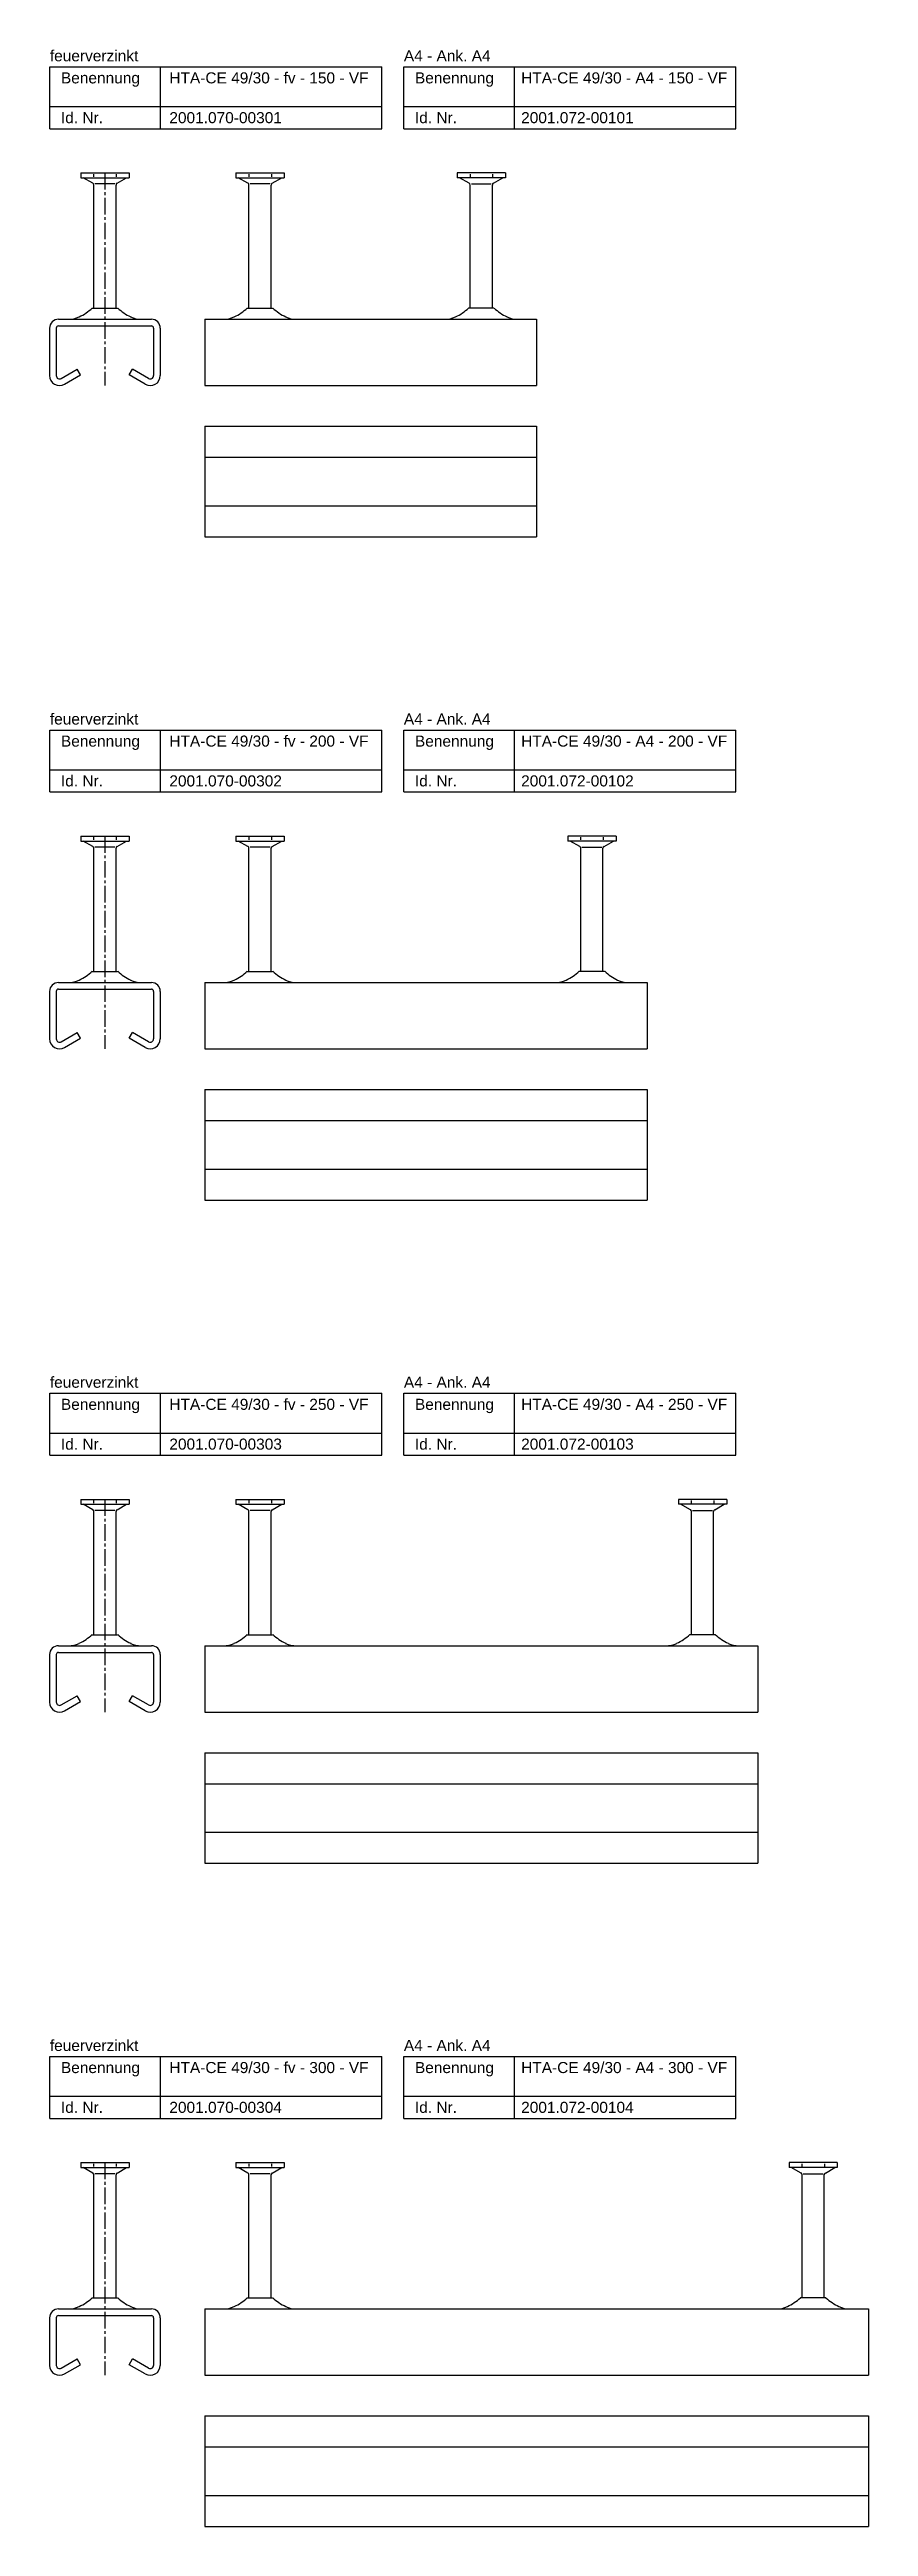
# Model space of a CAD drawing. Header units: millimetres. Extents: x 7963 to 14103, y -477 to 2743.
# Drawn here: x 7963 to 8333, y 1623 to 2743 of the extents above; entities that cross this region are included whole.
import ezdxf

# ---------------------------------------------------------------- set-up
doc = ezdxf.new("R2010")
doc.units = ezdxf.units.MM
doc.header["$LTSCALE"] = 10
doc.linetypes.add('MITTE2', pattern=[1.125, 0.75, -0.125, 0.125, -0.125])
doc.layers.add('HALFEN', color=2, linetype='CONTINUOUS')
doc.styles.add('ARIAL50', font='arial.ttf', dxfattribs={"height": 5})

msp = doc.modelspace()

# ---------------------------------------------------------------- texts
at = {"layer": 'HALFEN', "style": 'ARIAL50'}
for s, p in [('feuerverzinkt', (7963.2, 2737.7)), ('A4 - Ank. A4', (8123.2, 2737.7)), ('Benennung', (7968.2, 2727.7)), ('HTA-CE 49/30 - fv - 150 - VF', (8017.2, 2727.7)), ('Benennung', (8128.2, 2727.7)), ('HTA-CE 49/30 - A4 - 150 - VF', (8176.2, 2727.7)), ('Id. Nr.', (7968.2, 2709.7)), ('2001.070-00301', (8017.2, 2709.7)), ('Id. Nr.', (8128.2, 2709.7)), ('2001.072-00101', (8176.2, 2709.7)), ('feuerverzinkt', (7963.2, 2437.7)), ('A4 - Ank. A4', (8123.2, 2437.7)), ('Benennung', (7968.2, 2427.7)), ('HTA-CE 49/30 - fv - 200 - VF', (8017.2, 2427.7)), ('Benennung', (8128.2, 2427.7)), ('HTA-CE 49/30 - A4 - 200 - VF', (8176.2, 2427.7)), ('Id. Nr.', (7968.2, 2409.7)), ('2001.070-00302', (8017.2, 2409.7)), ('Id. Nr.', (8128.2, 2409.7)), ('2001.072-00102', (8176.2, 2409.7)), ('feuerverzinkt', (7963.2, 2137.7)), ('A4 - Ank. A4', (8123.2, 2137.7)), ('Benennung', (7968.2, 2127.7)), ('HTA-CE 49/30 - fv - 250 - VF', (8017.2, 2127.7)), ('Benennung', (8128.2, 2127.7)), ('HTA-CE 49/30 - A4 - 250 - VF', (8176.2, 2127.7)), ('Id. Nr.', (7968.2, 2109.7)), ('2001.070-00303', (8017.2, 2109.7)), ('Id. Nr.', (8128.2, 2109.7)), ('2001.072-00103', (8176.2, 2109.7)), ('feuerverzinkt', (7963.2, 1837.7)), ('A4 - Ank. A4', (8123.2, 1837.7)), ('Benennung', (7968.2, 1827.7)), ('HTA-CE 49/30 - fv - 300 - VF', (8017.2, 1827.7)), ('Benennung', (8128.2, 1827.7)), ('HTA-CE 49/30 - A4 - 300 - VF', (8176.2, 1827.7)), ('Id. Nr.', (7968.2, 1809.7)), ('2001.070-00304', (8017.2, 1809.7)), ('Id. Nr.', (8128.2, 1809.7)), ('2001.072-00104', (8176.2, 1809.7))]:
    msp.add_text(s, height=5, dxfattribs=at).set_placement(p)

# ---------------------------------------------------------------- linework, layer by layer
at = {"layer": 'HALFEN'}
for p, q in [((7963.2, 2735.2), (8113.2, 2735.2)), ((7963.2, 2707.2), (7963.2, 2735.2)), ((8013.2, 2707.2), (8013.2, 2735.2)), ((8113.2, 2707.2), (8113.2, 2735.2)), ((8123.2, 2735.2), (8273.2, 2735.2)), ((8123.2, 2707.2), (8123.2, 2735.2)), ((8173.2, 2707.2), (8173.2, 2735.2)), ((8273.2, 2707.2), (8273.2, 2735.2)), ((7963.2, 2717.2), (8113.2, 2717.2)), ((8123.2, 2717.2), (8273.2, 2717.2)), ((7963.2, 2707.2), (8113.2, 2707.2)), ((8123.2, 2707.2), (8273.2, 2707.2)), ((7977.2, 2687.2), (7999, 2687.2)), ((7977.2, 2687.2), (7977.2, 2685)), ((7977.2, 2685), (7999, 2685)), ((7982.6, 2682.5), (7978.2, 2685)), ((7983, 2686.7), (7983, 2685.5)), ((7983.1, 2626), (7983.1, 2681.7)), ((7992.6, 2682.2), (7983.6, 2682.2)), ((7993.1, 2626), (7993.1, 2681.7)), ((7993.2, 2686.7), (7993.2, 2685.5)), ((7993.6, 2682.5), (7997.9, 2685)), ((7999, 2687.2), (7999, 2685)), ((8047.3, 2687.2), (8069.1, 2687.2)), ((8047.3, 2687.2), (8047.3, 2685)), ((8047.3, 2685), (8069.1, 2685)), ((8052.7, 2682.5), (8048.3, 2685)), ((8053.1, 2686.7), (8053.1, 2685.5)), ((8053.2, 2626), (8053.2, 2681.7)), ((8062.7, 2682.2), (8053.7, 2682.2)), ((8063.2, 2626), (8063.2, 2681.7)), ((8063.3, 2686.7), (8063.3, 2685.5)), ((8063.7, 2682.5), (8068, 2685)), ((8069.1, 2687.2), (8069.1, 2685)), ((8169.1, 2687.2), (8147.3, 2687.2)), ((8147.3, 2687.2), (8147.3, 2685)), ((8169.1, 2685), (8147.3, 2685)), ((8152.7, 2682.5), (8148.3, 2685)), ((8153.1, 2686.7), (8153.1, 2685.5)), ((8153.2, 2626), (8153.2, 2681.7)), ((8153.7, 2682.2), (8162.7, 2682.2)), ((8163.2, 2626), (8163.2, 2681.7)), ((8163.3, 2686.7), (8163.3, 2685.5)), ((8163.7, 2682.5), (8168, 2685)), ((8169.1, 2687.2), (8169.1, 2685)), ((7982.3, 2626), (7993.8, 2626)), ((8052.4, 2626), (8063.9, 2626)), ((8163.9, 2626), (8152.4, 2626)), ((7963.1, 2617), (7963.1, 2595.5)), ((7966.1, 2617), (7966.1, 2595.5)), ((7967.1, 2621), (8009.1, 2621)), ((7967.1, 2618), (8009.1, 2618)), ((8010.1, 2617), (8010.1, 2595.5)), ((8013.1, 2617), (8013.1, 2595.5)), ((8033.2, 2621), (8183.2, 2621)), ((8033.2, 2621), (8033.2, 2591)), ((8183.2, 2621), (8183.2, 2595.8)), ((7968.3, 2594.2), (7975.6, 2598.4)), ((7969.8, 2591.6), (7977.1, 2595.8)), ((7977.1, 2595.8), (7975.6, 2598.4)), ((7999.1, 2595.8), (8000.6, 2598.4)), ((8006.3, 2591.6), (7999.1, 2595.8)), ((8007.8, 2594.2), (8000.6, 2598.4)), ((8033.2, 2591), (8183.2, 2591)), ((8183.2, 2595.8), (8183.2, 2591)), ((8033.2, 2572.6), (8183.2, 2572.6)), ((8033.2, 2572.6), (8033.2, 2522.6)), ((8183.2, 2572.6), (8183.2, 2522.6)), ((8033.2, 2558.6), (8183.2, 2558.6)), ((8033.2, 2536.6), (8183.2, 2536.6)), ((8033.2, 2522.6), (8183.2, 2522.6)), ((7963.2, 2435.2), (8113.2, 2435.2)), ((7963.2, 2407.2), (7963.2, 2435.2)), ((8013.2, 2407.2), (8013.2, 2435.2)), ((8113.2, 2407.2), (8113.2, 2435.2)), ((8123.2, 2435.2), (8273.2, 2435.2)), ((8123.2, 2407.2), (8123.2, 2435.2)), ((8173.2, 2407.2), (8173.2, 2435.2)), ((8273.2, 2407.2), (8273.2, 2435.2)), ((7963.2, 2417.2), (8113.2, 2417.2)), ((8123.2, 2417.2), (8273.2, 2417.2)), ((7963.2, 2407.2), (8113.2, 2407.2)), ((8123.2, 2407.2), (8273.2, 2407.2)), ((7977.2, 2387.2), (7999, 2387.2)), ((7977.2, 2387.2), (7977.2, 2385)), ((7983, 2386.7), (7983, 2385.5)), ((7993.2, 2386.7), (7993.2, 2385.5)), ((7999, 2387.2), (7999, 2385)), ((8047.3, 2387.2), (8069.1, 2387.2)), ((8047.3, 2387.2), (8047.3, 2385)), ((8053.1, 2386.7), (8053.1, 2385.5)), ((8063.3, 2386.7), (8063.3, 2385.5)), ((8069.1, 2387.2), (8069.1, 2385)), ((8219.1, 2387.2), (8197.3, 2387.2)), ((8197.3, 2387.2), (8197.3, 2385)), ((8203.1, 2386.7), (8203.1, 2385.5)), ((8213.3, 2386.7), (8213.3, 2385.5)), ((8219.1, 2387.2), (8219.1, 2385)), ((7977.2, 2385), (7999, 2385)), ((7982.6, 2382.5), (7978.2, 2385)), ((7983.1, 2326), (7983.1, 2381.7)), ((7992.6, 2382.2), (7983.6, 2382.2)), ((7993.1, 2326), (7993.1, 2381.7)), ((7993.6, 2382.5), (7997.9, 2385)), ((8047.3, 2385), (8069.1, 2385)), ((8052.7, 2382.5), (8048.3, 2385)), ((8053.2, 2326), (8053.2, 2381.7)), ((8062.7, 2382.2), (8053.7, 2382.2)), ((8063.2, 2326), (8063.2, 2381.7)), ((8063.7, 2382.5), (8068, 2385)), ((8219.1, 2385), (8197.3, 2385)), ((8202.7, 2382.5), (8198.3, 2385)), ((8203.2, 2326), (8203.2, 2381.7)), ((8203.7, 2382.2), (8212.7, 2382.2)), ((8213.2, 2326), (8213.2, 2381.7)), ((8213.7, 2382.5), (8218, 2385)), ((7967.1, 2321), (8009.1, 2321)), ((7982.3, 2326), (7993.8, 2326)), ((8033.2, 2321), (8233.2, 2321)), ((8033.2, 2321), (8033.2, 2291)), ((8052.4, 2326), (8063.9, 2326)), ((8213.9, 2326), (8202.4, 2326)), ((8233.2, 2321), (8233.2, 2295.8)), ((7963.1, 2317), (7963.1, 2295.5)), ((7966.1, 2317), (7966.1, 2295.5)), ((7967.1, 2318), (8009.1, 2318)), ((8010.1, 2317), (8010.1, 2295.5)), ((8013.1, 2317), (8013.1, 2295.5)), ((7968.3, 2294.2), (7975.6, 2298.4)), ((7977.1, 2295.8), (7975.6, 2298.4)), ((7999.1, 2295.8), (8000.6, 2298.4)), ((8007.8, 2294.2), (8000.6, 2298.4)), ((7969.8, 2291.6), (7977.1, 2295.8)), ((8006.3, 2291.6), (7999.1, 2295.8)), ((8033.2, 2291), (8233.2, 2291)), ((8233.2, 2295.8), (8233.2, 2291)), ((8033.2, 2272.6), (8233.2, 2272.6)), ((8033.2, 2272.6), (8033.2, 2222.6)), ((8233.2, 2272.6), (8233.2, 2222.6)), ((8033.2, 2258.6), (8233.2, 2258.6)), ((8033.2, 2236.6), (8233.2, 2236.6)), ((8033.2, 2222.6), (8233.2, 2222.6)), ((7963.2, 2135.2), (8113.2, 2135.2)), ((7963.2, 2107.2), (7963.2, 2135.2)), ((8013.2, 2107.2), (8013.2, 2135.2)), ((8113.2, 2107.2), (8113.2, 2135.2)), ((8123.2, 2135.2), (8273.2, 2135.2)), ((8123.2, 2107.2), (8123.2, 2135.2)), ((8173.2, 2107.2), (8173.2, 2135.2)), ((8273.2, 2107.2), (8273.2, 2135.2)), ((7963.2, 2117.2), (8113.2, 2117.2)), ((7963.2, 2107.2), (8113.2, 2107.2)), ((8123.2, 2117.2), (8273.2, 2117.2)), ((8123.2, 2107.2), (8273.2, 2107.2)), ((7977.2, 2087.2), (7999, 2087.2)), ((7977.2, 2087.2), (7977.2, 2085)), ((7977.2, 2085), (7999, 2085)), ((7982.6, 2082.5), (7978.2, 2085)), ((7983, 2086.7), (7983, 2085.5)), ((7993.2, 2086.7), (7993.2, 2085.5)), ((7993.6, 2082.5), (7997.9, 2085)), ((7999, 2087.2), (7999, 2085)), ((8047.3, 2087.2), (8069.1, 2087.2)), ((8047.3, 2087.2), (8047.3, 2085)), ((8047.3, 2085), (8069.1, 2085)), ((8052.7, 2082.5), (8048.3, 2085)), ((8053.1, 2086.7), (8053.1, 2085.5)), ((8063.3, 2086.7), (8063.3, 2085.5)), ((8063.7, 2082.5), (8068, 2085)), ((8069.1, 2087.2), (8069.1, 2085)), ((8269.1, 2087.2), (8247.3, 2087.2)), ((8247.3, 2087.2), (8247.3, 2085)), ((8269.1, 2085), (8247.3, 2085)), ((8252.7, 2082.5), (8248.3, 2085)), ((8253.1, 2086.7), (8253.1, 2085.5)), ((8263.3, 2086.7), (8263.3, 2085.5)), ((8263.7, 2082.5), (8268, 2085)), ((8269.1, 2087.2), (8269.1, 2085)), ((7983.1, 2026), (7983.1, 2081.7)), ((7992.6, 2082.2), (7983.6, 2082.2)), ((7993.1, 2026), (7993.1, 2081.7)), ((8053.2, 2026), (8053.2, 2081.7)), ((8062.7, 2082.2), (8053.7, 2082.2)), ((8063.2, 2026), (8063.2, 2081.7)), ((8253.2, 2026), (8253.2, 2081.7)), ((8253.7, 2082.2), (8262.7, 2082.2)), ((8263.2, 2026), (8263.2, 2081.7)), ((7963.1, 2017), (7963.1, 1995.5)), ((7966.1, 2017), (7966.1, 1995.5)), ((7967.1, 2021), (8009.1, 2021)), ((7967.1, 2018), (8009.1, 2018)), ((7982.3, 2026), (7993.8, 2026)), ((8010.1, 2017), (8010.1, 1995.5)), ((8013.1, 2017), (8013.1, 1995.5)), ((8033.2, 2021), (8283.2, 2021)), ((8033.2, 2021), (8033.2, 1991)), ((8052.4, 2026), (8063.9, 2026)), ((8263.9, 2026), (8252.4, 2026)), ((8283.2, 2021), (8283.2, 1995.8)), ((7968.3, 1994.2), (7975.6, 1998.4)), ((7969.8, 1991.6), (7977.1, 1995.8)), ((7977.1, 1995.8), (7975.6, 1998.4)), ((7999.1, 1995.8), (8000.6, 1998.4)), ((8006.3, 1991.6), (7999.1, 1995.8)), ((8007.8, 1994.2), (8000.6, 1998.4)), ((8283.2, 1995.8), (8283.2, 1991)), ((8033.2, 1991), (8283.2, 1991)), ((8033.2, 1972.6), (8283.2, 1972.6)), ((8033.2, 1972.6), (8033.2, 1922.6)), ((8283.2, 1972.6), (8283.2, 1922.6)), ((8033.2, 1958.6), (8283.2, 1958.6)), ((8033.2, 1936.6), (8283.2, 1936.6)), ((8033.2, 1922.6), (8283.2, 1922.6)), ((7963.2, 1835.2), (8113.2, 1835.2)), ((7963.2, 1807.2), (7963.2, 1835.2)), ((8013.2, 1807.2), (8013.2, 1835.2)), ((8113.2, 1807.2), (8113.2, 1835.2)), ((8123.2, 1835.2), (8273.2, 1835.2)), ((8123.2, 1807.2), (8123.2, 1835.2)), ((8173.2, 1807.2), (8173.2, 1835.2)), ((8273.2, 1807.2), (8273.2, 1835.2)), ((7963.2, 1817.2), (8113.2, 1817.2)), ((8123.2, 1817.2), (8273.2, 1817.2)), ((7963.2, 1807.2), (8113.2, 1807.2)), ((8123.2, 1807.2), (8273.2, 1807.2)), ((7977.2, 1787.2), (7999, 1787.2)), ((7977.2, 1787.2), (7977.2, 1785)), ((7977.2, 1785), (7999, 1785)), ((7982.6, 1782.5), (7978.2, 1785)), ((7983, 1786.7), (7983, 1785.5)), ((7983.1, 1726), (7983.1, 1781.7)), ((7992.6, 1782.2), (7983.6, 1782.2)), ((7993.1, 1726), (7993.1, 1781.7)), ((7993.2, 1786.7), (7993.2, 1785.5)), ((7993.6, 1782.5), (7997.9, 1785)), ((7999, 1787.2), (7999, 1785)), ((8047.3, 1787.2), (8069.1, 1787.2)), ((8047.3, 1787.2), (8047.3, 1785)), ((8047.3, 1785), (8069.1, 1785)), ((8052.7, 1782.5), (8048.3, 1785)), ((8053.1, 1786.7), (8053.1, 1785.5)), ((8053.2, 1726), (8053.2, 1781.7)), ((8062.7, 1782.2), (8053.7, 1782.2)), ((8063.2, 1726), (8063.2, 1781.7)), ((8063.3, 1786.7), (8063.3, 1785.5)), ((8063.7, 1782.5), (8068, 1785)), ((8069.1, 1787.2), (8069.1, 1785)), ((8319.1, 1787.2), (8297.3, 1787.2)), ((8297.3, 1787.2), (8297.3, 1785)), ((8319.1, 1785), (8297.3, 1785)), ((8302.7, 1782.5), (8298.3, 1785)), ((8303.1, 1786.7), (8303.1, 1785.5)), ((8303.2, 1726), (8303.2, 1781.7)), ((8303.7, 1782.2), (8312.7, 1782.2)), ((8313.2, 1726), (8313.2, 1781.7)), ((8313.3, 1786.7), (8313.3, 1785.5)), ((8313.7, 1782.5), (8318, 1785)), ((8319.1, 1787.2), (8319.1, 1785)), ((7982.3, 1726), (7993.8, 1726)), ((8052.4, 1726), (8063.9, 1726)), ((8313.9, 1726), (8302.4, 1726)), ((7963.1, 1717), (7963.1, 1695.5)), ((7966.1, 1717), (7966.1, 1695.5)), ((7967.1, 1721), (8009.1, 1721)), ((7967.1, 1718), (8009.1, 1718)), ((8010.1, 1717), (8010.1, 1695.5)), ((8013.1, 1717), (8013.1, 1695.5)), ((8033.2, 1721), (8333.2, 1721)), ((8033.2, 1721), (8033.2, 1691)), ((8333.2, 1721), (8333.2, 1695.8)), ((7968.3, 1694.2), (7975.6, 1698.4)), ((7969.8, 1691.6), (7977.1, 1695.8)), ((7977.1, 1695.8), (7975.6, 1698.4)), ((7999.1, 1695.8), (8000.6, 1698.4)), ((8006.3, 1691.6), (7999.1, 1695.8)), ((8007.8, 1694.2), (8000.6, 1698.4)), ((8333.2, 1695.8), (8333.2, 1691)), ((8033.2, 1691), (8333.2, 1691)), ((8033.2, 1672.6), (8333.2, 1672.6)), ((8033.2, 1672.6), (8033.2, 1622.6)), ((8333.2, 1672.6), (8333.2, 1622.6)), ((8033.2, 1658.6), (8333.2, 1658.6)), ((8033.2, 1636.6), (8333.2, 1636.6)), ((8033.2, 1622.6), (8333.2, 1622.6))]:
    msp.add_line(p, q, dxfattribs=at)
at = {"layer": 'HALFEN', "color": 1, "linetype": 'MITTE2'}
for p, q in [((7988.1, 2687.2), (7988.1, 2591)), ((7988.1, 2387.2), (7988.1, 2291)), ((7988.1, 2087.2), (7988.1, 1991)), ((7988.1, 1787.2), (7988.1, 1691))]:
    msp.add_line(p, q, dxfattribs=at)
at = {"layer": 'HALFEN'}
for centre, radius, start, end in [((7982.1, 2681.7), 1, 0, 60), ((7994.1, 2681.7), 1, 120, 180), ((8052.2, 2681.7), 1, 0, 60), ((8064.2, 2681.7), 1, 120, 180), ((8152.2, 2681.7), 1, 0, 60), ((8164.2, 2681.7), 1, 120, 180), ((7971.5, 2632.8), 11.8, 270, 294.6836), ((7967.2, 2642.3), 22.2, 294.6836, 312.9728), ((8009, 2642.3), 22.2, 227.0272, 245.3164), ((8004.6, 2632.8), 11.8, 245.3164, 270), ((8041.6, 2632.8), 11.8, 270, 294.6836), ((8037.3, 2642.3), 22.2, 294.6836, 312.9728), ((8079.1, 2642.3), 22.2, 227.0272, 245.3164), ((8074.7, 2632.8), 11.8, 245.3164, 270), ((8141.6, 2632.8), 11.8, 270, 294.6836), ((8137.3, 2642.3), 22.2, 294.6836, 312.9728), ((8179.1, 2642.3), 22.2, 227.0272, 245.3164), ((8174.7, 2632.8), 11.8, 245.3164, 270), ((7967.1, 2617), 4, 90, 180), ((7967.1, 2617), 1, 90, 180), ((8009.1, 2617), 4, 0, 90), ((8009.1, 2617), 1, 0, 90), ((7967.6, 2595.5), 4.5, 180, 300), ((7967.6, 2595.5), 1.5, 180, 300), ((8008.6, 2595.5), 4.5, 240, 0), ((8008.6, 2595.5), 1.5, 240, 0), ((7982.1, 2381.7), 1, 0, 60), ((7994.1, 2381.7), 1, 120, 180), ((8052.2, 2381.7), 1, 0, 60), ((8064.2, 2381.7), 1, 120, 180), ((8202.2, 2381.7), 1, 0, 60), ((8214.2, 2381.7), 1, 120, 180), ((7967.1, 2317), 4, 90, 180), ((7971.5, 2332.8), 11.8, 270, 294.6836), ((7967.2, 2342.3), 22.2, 294.6836, 312.9728), ((8009, 2342.3), 22.2, 227.0272, 245.3164), ((8004.6, 2332.8), 11.8, 245.3164, 270), ((8009.1, 2317), 4, 0, 90), ((8041.6, 2332.8), 11.8, 270, 294.6836), ((8037.3, 2342.3), 22.2, 294.6836, 312.9728), ((8079.1, 2342.3), 22.2, 227.0272, 245.3164), ((8074.7, 2332.8), 11.8, 245.3164, 270), ((8191.6, 2332.8), 11.8, 270, 294.6836), ((8187.3, 2342.3), 22.2, 294.6836, 312.9728), ((8229.1, 2342.3), 22.2, 227.0272, 245.3164), ((8224.7, 2332.8), 11.8, 245.3164, 270), ((7967.1, 2317), 1, 90, 180), ((8009.1, 2317), 1, 0, 90), ((7967.6, 2295.5), 4.5, 180, 300), ((7967.6, 2295.5), 1.5, 180, 300), ((8008.6, 2295.5), 4.5, 240, 0), ((8008.6, 2295.5), 1.5, 240, 0), ((7982.1, 2081.7), 1, 0, 60), ((7994.1, 2081.7), 1, 120, 180), ((8052.2, 2081.7), 1, 0, 60), ((8064.2, 2081.7), 1, 120, 180), ((8252.2, 2081.7), 1, 0, 60), ((8264.2, 2081.7), 1, 120, 180), ((7967.1, 2017), 4, 90, 180), ((7967.1, 2017), 1, 90, 180), ((7971.5, 2032.8), 11.8, 270, 294.6836), ((7967.2, 2042.3), 22.2, 294.6836, 312.9728), ((8009, 2042.3), 22.2, 227.0272, 245.3164), ((8004.6, 2032.8), 11.8, 245.3164, 270), ((8009.1, 2017), 4, 0, 90), ((8009.1, 2017), 1, 0, 90), ((8041.6, 2032.8), 11.8, 270, 294.6836), ((8037.3, 2042.3), 22.2, 294.6836, 312.9728), ((8079.1, 2042.3), 22.2, 227.0272, 245.3164), ((8074.7, 2032.8), 11.8, 245.3164, 270), ((8241.6, 2032.8), 11.8, 270, 294.6836), ((8237.3, 2042.3), 22.2, 294.6836, 312.9728), ((8279.1, 2042.3), 22.2, 227.0272, 245.3164), ((8274.7, 2032.8), 11.8, 245.3164, 270), ((7967.6, 1995.5), 4.5, 180, 300), ((7967.6, 1995.5), 1.5, 180, 300), ((8008.6, 1995.5), 4.5, 240, 0), ((8008.6, 1995.5), 1.5, 240, 0), ((7982.1, 1781.7), 1, 0, 60), ((7994.1, 1781.7), 1, 120, 180), ((8052.2, 1781.7), 1, 0, 60), ((8064.2, 1781.7), 1, 120, 180), ((8302.2, 1781.7), 1, 0, 60), ((8314.2, 1781.7), 1, 120, 180), ((7967.2, 1742.3), 22.2, 294.6836, 312.9728), ((8009, 1742.3), 22.2, 227.0272, 245.3164), ((8037.3, 1742.3), 22.2, 294.6836, 312.9728), ((8079.1, 1742.3), 22.2, 227.0272, 245.3164), ((8287.3, 1742.3), 22.2, 294.6836, 312.9728), ((8329.1, 1742.3), 22.2, 227.0272, 245.3164), ((7967.1, 1717), 4, 90, 180), ((7967.1, 1717), 1, 90, 180), ((7971.5, 1732.8), 11.8, 270, 294.6836), ((8004.6, 1732.8), 11.8, 245.3164, 270), ((8009.1, 1717), 4, 0, 90), ((8009.1, 1717), 1, 0, 90), ((8041.6, 1732.8), 11.8, 270, 294.6836), ((8074.7, 1732.8), 11.8, 245.3164, 270), ((8291.6, 1732.8), 11.8, 270, 294.6836), ((8324.7, 1732.8), 11.8, 245.3164, 270), ((7967.6, 1695.5), 4.5, 180, 300), ((7967.6, 1695.5), 1.5, 180, 300), ((8008.6, 1695.5), 4.5, 240, 0), ((8008.6, 1695.5), 1.5, 240, 0)]:
    msp.add_arc(centre, radius, start, end, dxfattribs=at)

msp.set_redraw_order([(e.dxf.handle, doc.entitydb.next_handle()) for e in msp.query("TEXT MTEXT ATTDEF DIMENSION ARC_DIMENSION")])  # texts and dimensions are drawn at this point

doc.saveas('drawing.dxf')
